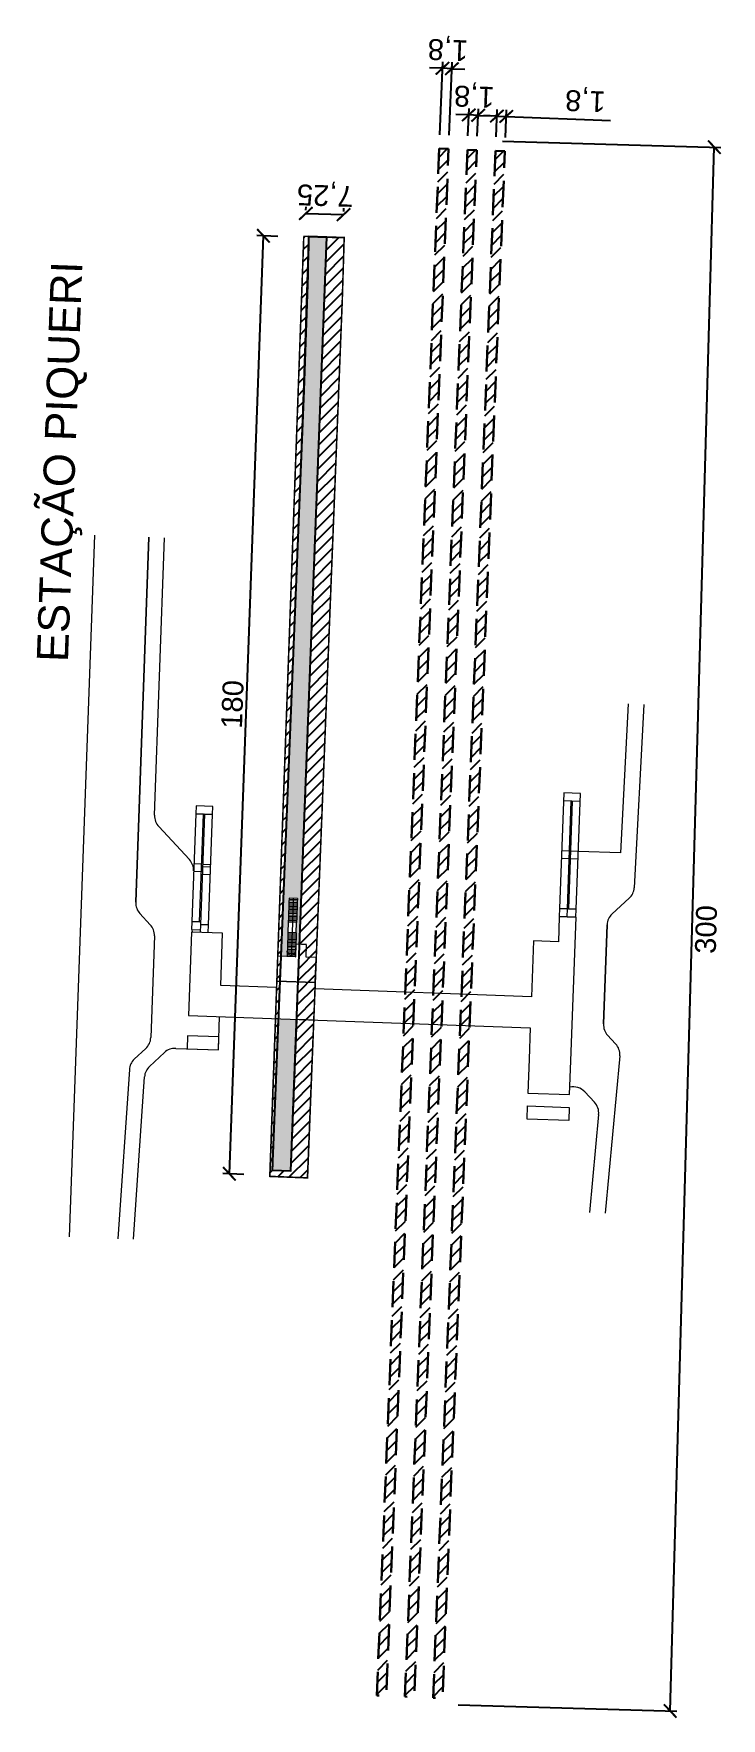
# Model space of a CAD drawing. Header units: metres. Extents: x 286532 to 329498, y 7396783 to 7466136.
# Drawn here: x 324284.6 to 324416.5, y 7399231.9 to 7399554.9 of the extents above; entities that cross this region are included whole.
import ezdxf

# ---------------------------------------------------------------- set-up
doc = ezdxf.new("R2010")
doc.units = ezdxf.units.M
doc.header["$LTSCALE"] = 10
doc.linetypes.add('DASHED', pattern=[0.75, 0.5, -0.25])
doc.linetypes.add('DASHED2', pattern=[0.375, 0.25, -0.125])
doc.layers.get('0').update_dxf_attribs({"color": 255})
for name, color, linetype, lineweight in [('_  ARQ-AUX-001', 1, 'Continuous', 5), ('_AUX-PLATAFORMA COTAS', 1, 'Continuous', 25), ('_AUX-PLATAFORMA EXISTENTE', 252, 'Continuous', 25), ('_AUX-PLATAFORMA NOVA', 3, 'DASHED', 25)]:
    doc.layers.add(name, color=color, linetype=linetype, lineweight=lineweight)
doc.layers.add('TEXTO', color=3, linetype='Continuous')
doc.styles.add('ARIAL', font='arial.ttf')
doc.styles.get("Standard").update_dxf_attribs({"font": 'arial.ttf'})
doc.dimstyles.new('ISO-25', dxfattribs={"dimtxt": 2.5, "dimasz": 2.5, "dimexe": 1.25, "dimexo": 0.625, "dimtad": 1, "dimtxsty": 'Standard', "dimcen": 2.5, "dimadec": 0, "dimazin": 0, "dimtfac": 1, "dimtmove": 0, "dimatfit": 3, "dimfxl": 1, "dimarcsym": 0})

msp = doc.modelspace()

# ---------------------------------------------------------------- texts
at = {"layer": 'TEXTO', "style": 'ARIAL'}
msp.add_text('ESTAÇÃO PIQUERI', height=6, rotation=87.92306, dxfattribs=at).set_placement((324291.179, 7399434.365))

# ---------------------------------------------------------------- blocks, each defined once
blk = doc.blocks.new('_ArchTick')
at = {"color": 0, "linetype": 'ByBlock', "const_width": 0.15}
blk.add_lwpolyline([(-0.5, -0.5), (0.5, 0.5)], dxfattribs=at)
blk = doc.blocks.new('*D109')
at = {"layer": '_AUX-PLATAFORMA COTAS', "color": 0, "lineweight": -2, "ltscale": 0.05, "transparency": 16777216}
for p, q in [((324331.44, 7399516.07), (324327.44, 7399516.21)), ((324322.16, 7399336.29), (324328.69, 7399516.17)), ((324324.92, 7399336.19), (324320.91, 7399336.33))]:
    blk.add_line(p, q, dxfattribs=at)
at = {"layer": 'Defpoints', "color": 0, "ltscale": 0.05, "transparency": 16777216}
for p in [(324328.69, 7399516.17), (324336.44, 7399515.89), (324329.92, 7399336)]:
    blk.add_point(p, dxfattribs=at)
at = {"layer": '_AUX-PLATAFORMA COTAS', "color": 0, "lineweight": -2, "ltscale": 0.05, "transparency": 16777216, "xscale": 2.5, "yscale": 2.5, "zscale": 2.5}
for p, rotation in [((324328.69, 7399516.17), 87.92311012896458), ((324322.16, 7399336.29), 267.9231101289646)]:
    blk.add_blockref('_ArchTick', p, dxfattribs=dict(at, rotation=rotation))
at = {"layer": '_AUX-PLATAFORMA COTAS', "color": 0, "ltscale": 0.05, "transparency": 16777216, "insert": (324322.76, 7399426.32), "char_height": 4, "attachment_point": 5, "rotation": 87.9231}
blk.add_mtext('180', dxfattribs=at)
blk = doc.blocks.new('*D110')
at = {"layer": '_AUX-PLATAFORMA COTAS', "color": 0, "lineweight": -2, "ltscale": 0.05, "transparency": 16777216}
for p, q in [((324336.82, 7399520.46), (324344.07, 7399520.24)), ((324336.84, 7399521.08), (324336.86, 7399521.71)), ((324344.09, 7399520.85), (324344.11, 7399521.49))]:
    blk.add_line(p, q, dxfattribs=at)
at = {"layer": 'Defpoints', "color": 0, "ltscale": 0.05, "transparency": 16777216}
for p in [(324344.07, 7399520.24), (324336.69, 7399516.08), (324343.93, 7399515.86)]:
    blk.add_point(p, dxfattribs=at)
at = {"layer": '_AUX-PLATAFORMA COTAS', "color": 0, "lineweight": -2, "ltscale": 0.05, "transparency": 16777216, "xscale": 2.5, "yscale": 2.5, "zscale": 2.5}
for p, rotation in [((324336.82, 7399520.46), 178.2374792861503), ((324344.07, 7399520.24), 358.2374792861503)]:
    blk.add_blockref('_ArchTick', p, dxfattribs=dict(at, rotation=rotation))
at = {"layer": '_AUX-PLATAFORMA COTAS', "color": 0, "ltscale": 0.05, "transparency": 16777216, "insert": (324340.56, 7399524.25), "char_height": 4, "attachment_point": 5, "rotation": 178.2375}
blk.add_mtext('7,25', dxfattribs=at)
blk = doc.blocks.new('*D117')
at = {"layer": '_AUX-PLATAFORMA COTAS', "color": 0, "lineweight": -2, "ltscale": 0.05, "transparency": 16777216}
for p, q in [((324374.55, 7399534.33), (324416.44, 7399533.14)), ((324406.72, 7399233.3), (324415.19, 7399533.18)), ((324366.08, 7399234.44), (324407.97, 7399233.26))]:
    blk.add_line(p, q, dxfattribs=at)
at = {"layer": 'Defpoints', "color": 0, "ltscale": 0.05, "transparency": 16777216}
for p in [(324369.55, 7399534.47), (324415.19, 7399533.18), (324361.08, 7399234.59, 0)]:
    blk.add_point(p, dxfattribs=at)
at = {"layer": '_AUX-PLATAFORMA COTAS', "color": 0, "lineweight": -2, "ltscale": 0.05, "transparency": 16777216, "xscale": 2.5, "yscale": 2.5, "zscale": 2.5}
for p, rotation in [((324415.19, 7399533.18), 88.38211105170865), ((324406.72, 7399233.3), 268.3821110517086)]:
    blk.add_blockref('_ArchTick', p, dxfattribs=dict(at, rotation=rotation))
at = {"layer": '_AUX-PLATAFORMA COTAS', "color": 0, "ltscale": 0.05, "transparency": 16777216, "insert": (324413.62, 7399383.16), "char_height": 4, "attachment_point": 5, "rotation": 88.3821}
blk.add_mtext('300', dxfattribs=at)
blk = doc.blocks.new('*D196')
at = {"layer": '_AUX-PLATAFORMA COTAS', "color": 0, "lineweight": -2, "ltscale": 0.05, "transparency": 16777216}
for p, q in [((324373.48, 7399539.14), (324370.98, 7399539.24)), ((324373.32, 7399535.13), (324373.53, 7399540.39)), ((324373.48, 7399539.14), (324375.28, 7399539.07)), ((324375.12, 7399535.06), (324375.33, 7399540.31)), ((324375.28, 7399539.07), (324395.25, 7399538.26))]:
    blk.add_line(p, q, dxfattribs=at)
at = {"layer": 'Defpoints', "color": 0, "ltscale": 0.05, "transparency": 16777216}
for p in [(324373.48, 7399539.14), (324373.12, 7399530.14), (324374.92, 7399530.07)]:
    blk.add_point(p, dxfattribs=at)
at = {"layer": '_AUX-PLATAFORMA COTAS', "color": 0, "lineweight": -2, "ltscale": 0.05, "transparency": 16777216, "xscale": 2.5, "yscale": 2.5, "zscale": 2.5}
for p, rotation in [((324373.48, 7399539.14), 357.6882568071685), ((324375.28, 7399539.07), 177.6882568071685)]:
    blk.add_blockref('_ArchTick', p, dxfattribs=dict(at, rotation=rotation))
at = {"layer": '_AUX-PLATAFORMA COTAS', "color": 0, "ltscale": 0.05, "transparency": 16777216, "insert": (324390.46, 7399542.36), "char_height": 4, "attachment_point": 5, "rotation": 177.6883}
blk.add_mtext('1,8', dxfattribs=at)
blk = doc.blocks.new('*D197')
at = {"layer": '_AUX-PLATAFORMA COTAS', "color": 0, "lineweight": -2, "ltscale": 0.05, "transparency": 16777216}
for p, q in [((324368.08, 7399539.36), (324365.59, 7399539.46)), ((324367.92, 7399535.36), (324368.13, 7399540.6)), ((324369.88, 7399539.28), (324368.08, 7399539.36)), ((324369.72, 7399535.29), (324369.93, 7399540.53)), ((324369.88, 7399539.28), (324372.38, 7399539.18))]:
    blk.add_line(p, q, dxfattribs=at)
at = {"layer": 'Defpoints', "color": 0, "ltscale": 0.05, "transparency": 16777216}
for p in [(324368.08, 7399539.36), (324367.72, 7399530.37), (324369.52, 7399530.29)]:
    blk.add_point(p, dxfattribs=at)
at = {"layer": '_AUX-PLATAFORMA COTAS', "color": 0, "lineweight": -2, "ltscale": 0.05, "transparency": 16777216, "xscale": 2.5, "yscale": 2.5, "zscale": 2.5}
for p, rotation in [((324368.08, 7399539.36), 357.6882568071685), ((324369.88, 7399539.28), 177.6882568071685)]:
    blk.add_blockref('_ArchTick', p, dxfattribs=dict(at, rotation=rotation))
at = {"layer": '_AUX-PLATAFORMA COTAS', "color": 0, "ltscale": 0.05, "transparency": 16777216, "insert": (324369.14, 7399543.22), "char_height": 4, "attachment_point": 5, "rotation": 177.6883}
blk.add_mtext('1,8', dxfattribs=at)
blk = doc.blocks.new('*D198')
at = {"layer": '_AUX-PLATAFORMA COTAS', "color": 0, "lineweight": -2, "ltscale": 0.05, "transparency": 16777216}
for p, q in [((324362.53, 7399535.57), (324363.09, 7399549.55)), ((324364.33, 7399535.5), (324364.89, 7399549.47)), ((324363.04, 7399548.3), (324360.54, 7399548.4)), ((324364.84, 7399548.22), (324363.04, 7399548.3)), ((324364.84, 7399548.22), (324367.34, 7399548.12))]:
    blk.add_line(p, q, dxfattribs=at)
at = {"layer": 'Defpoints', "color": 0, "ltscale": 0.05, "transparency": 16777216}
for p in [(324363.04, 7399548.3), (324362.33, 7399530.57), (324364.12, 7399530.5)]:
    blk.add_point(p, dxfattribs=at)
at = {"layer": '_AUX-PLATAFORMA COTAS', "color": 0, "lineweight": -2, "ltscale": 0.05, "transparency": 16777216, "xscale": 2.5, "yscale": 2.5, "zscale": 2.5}
for p, rotation in [((324363.04, 7399548.3), 357.6882568071685), ((324364.84, 7399548.22), 177.6882568071685)]:
    blk.add_blockref('_ArchTick', p, dxfattribs=dict(at, rotation=rotation))
at = {"layer": '_AUX-PLATAFORMA COTAS', "color": 0, "ltscale": 0.05, "transparency": 16777216, "insert": (324364.1, 7399552.16), "char_height": 4, "attachment_point": 5, "rotation": 177.6883}
blk.add_mtext('1,8', dxfattribs=at)

# ---------------------------------------------------------------- dimensions: what is measured, and where the dimension line sits
at = {"layer": '_AUX-PLATAFORMA COTAS', "ltscale": 0.05}
for base, p1, p2, angle, picture, middle in [((324363.041, 7399548.297), (324364.124, 7399530.502), (324362.326, 7399530.574), 177.68826, '*D198', (324363.94, 7399548.261)), ((324368.085, 7399539.356), (324369.52, 7399530.295), (324367.722, 7399530.367), 177.68826, '*D197', (324368.984, 7399539.32)), ((324373.48, 7399539.138), (324374.915, 7399530.066), (324373.117, 7399530.139), 177.68826, '*D196', (324390.301, 7399538.459)), ((324344.068, 7399520.238), (324336.687, 7399516.08), (324343.933, 7399515.857), 358.23748, '*D110', (324340.445, 7399520.35))]:
    dim = msp.add_linear_dim(base=base, p1=p1, p2=p2, angle=angle, dimstyle='ISO-25', override={"dimtxt": 4, "dimexo": 5, "dimgap": 1.5, "dimtad": 2, "dimblk1": 'ArchTick', "dimblk2": 'ArchTick', "dimsah": 1}, dxfattribs=at)
    dim.commit()
    dim.dimension.update_dxf_attribs({"geometry": picture, "text_midpoint": middle, "dimtype": 161})
for p1, p2, distance, picture, middle in [((324361.081, 7399234.585, 0), (324369.551, 7399534.469), -45.653, '*D117', (324413.618, 7399383.163)), ((324329.915, 7399336.005), (324336.439, 7399515.888), 7.757, '*D109', (324322.759, 7399426.324))]:
    dim = msp.add_aligned_dim(p1=p1, p2=p2, distance=distance, dimstyle='ISO-25', override={"dimtxt": 4, "dimexo": 5, "dimtad": 2, "dimblk1": 'ArchTick', "dimblk2": 'ArchTick', "dimsah": 1}, dxfattribs=at)
    dim.commit()
    dim.dimension.update_dxf_attribs({"geometry": picture, "text_midpoint": middle})

# ---------------------------------------------------------------- hatches: boundary and pattern name
at = {"layer": '_  ARQ-AUX-001'}
msp.add_hatch(color=256, dxfattribs=at).paths.add_polyline_path([(324336.962, 7399380.234), (324336.963, 7399380.255), (324334.917, 7399380.329), (324334.83, 7399377.93), (324334.877, 7399377.929), (324334.963, 7399380.307), (324336.513, 7399380.25)], flags=0)
at = {"layer": '_AUX-PLATAFORMA EXISTENTE', "lineweight": -3, "true_color": 0xa1a1a1}
h = msp.add_hatch(color=253, dxfattribs=at)
h.dxf.hatch_style = 1
h.paths.add_polyline_path([(324335.069, 7399365.894), (324331.524, 7399366.022), (324330.375, 7399336.983), (324333.949, 7399336.854), (324334.911, 7399361.792)])
h.paths.add_polyline_path([(324338.483, 7399516.016), (324338.071, 7399516.037), (324337.36, 7399516.059), (324337.1, 7399509.416), (324336.732, 7399498.934), (324336.386, 7399489.326), (324336.302, 7399487.022), (324336.297, 7399486.589), (324336.253, 7399485.671), (324335.671, 7399470.249), (324335.126, 7399456.261), (324334.952, 7399451.896), (324334.413, 7399438.698), (324334.146, 7399432.258), (324331.999, 7399378.013), (324334.876, 7399377.909), (324334.877, 7399377.929), (324333.231, 7399377.989), (324333.635, 7399389.162), (324335.234, 7399389.104), (324334.917, 7399380.33), (324335.626, 7399380.304), (324340.872, 7399515.951)])
h.paths.add_polyline_path([(324338.483, 7399516.016), (324338.629, 7399516.02), (324338.774, 7399516.016)], flags=17)
at = {"layer": '_AUX-PLATAFORMA NOVA', "true_color": 0x05ff05}
h = msp.add_hatch(dxfattribs=at)
h.set_pattern_fill('ANSI31', color=3, scale=0.5)
edge = h.paths.add_edge_path()
edge.add_line((324362.42, 7399532.901), (324364.218, 7399532.828))
edge.add_line((324364.218, 7399532.828), (324352.244, 7399236.217))
edge.add_line((324352.244, 7399236.217), (324350.444, 7399236.257))
edge.add_line((324350.444, 7399236.257), (324362.42, 7399532.912))
h = msp.add_hatch(dxfattribs=at)
h.set_pattern_fill('ANSI31', color=3, scale=0.5)
h.set_pattern_definition([(45, (5.3956, -0.2178), (-1.12253201513, 1.12253201513), [])])
edge = h.paths.add_edge_path()
edge.add_line((324367.815, 7399532.683), (324369.614, 7399532.611))
edge.add_line((324369.614, 7399532.611), (324357.64, 7399235.999))
edge.add_line((324357.64, 7399235.999), (324355.84, 7399236.039))
edge.add_line((324355.84, 7399236.039), (324367.816, 7399532.694))
h = msp.add_hatch(dxfattribs=at)
h.set_pattern_fill('ANSI31', color=3, scale=0.5)
h.set_pattern_definition([(45, (10.7912, -0.4356), (-1.12253201513, 1.12253201513), [])])
edge = h.paths.add_edge_path()
edge.add_line((324373.211, 7399532.465), (324375.009, 7399532.393))
edge.add_line((324375.009, 7399532.393), (324363.035, 7399235.781))
edge.add_line((324363.035, 7399235.781), (324361.235, 7399235.821))
edge.add_line((324361.235, 7399235.821), (324373.211, 7399532.476))
h = msp.add_hatch(dxfattribs=at)
h.set_pattern_fill('ANSI31', color=3, scale=0.5)
h.set_pattern_definition([(45, (0.6742, 0.0065), (-1.12253201513, 1.12253201513), [])])
edge = h.paths.add_edge_path()
edge.add_line((324334.281, 7399335.634), (324337.152, 7399335.518))
edge.add_line((324337.152, 7399335.518), (324339.4, 7399392.317))
edge.add_line((324339.4, 7399392.317), (324343.454, 7399494.717))
edge.add_line((324343.454, 7399494.717), (324343.813, 7399503.79))
edge.add_line((324343.813, 7399503.79), (324343.923, 7399507.378))
edge.add_line((324343.923, 7399507.378), (324343.941, 7399507.963))
edge.add_line((324343.941, 7399507.963), (324344.184, 7399515.849))
edge.add_line((324344.184, 7399515.849), (324340.861, 7399515.951))
edge.add_line((324340.861, 7399515.951), (324336.553, 7399404.186))
edge.add_line((324336.553, 7399404.186), (324333.948, 7399336.844))
edge.add_line((324333.948, 7399336.844), (324330.375, 7399336.983))
edge.add_line((324330.375, 7399336.983), (324334.218, 7399432.223))
edge.add_arc((318140.13, 7399706.333), 6200.151, 357.4661129, 358.2413998)
edge.add_arc((324336.214, 7399493.945), 22.144, 87.03408, 89.44088)
edge.add_line((324336.43, 7399516.088), (324329.905, 7399335.806))
edge.add_line((324329.905, 7399335.806), (324334.281, 7399335.634))

# ---------------------------------------------------------------- linework, layer by layer
at = {"layer": '_  ARQ-AUX-001'}
for p, q in [((324296.287, 7399458.77), (324291.423, 7399324.189)), ((324306.716, 7399458.393), (324304.185, 7399388.369)), ((324304.185, 7399388.369), (324306.716, 7399458.393)), ((324307.79, 7399405.048), (324309.714, 7399458.285)), ((324398.673, 7399426.456), (324397.176, 7399397.833)), ((324401.669, 7399426.299), (324399.83, 7399391.151)), ((324315.755, 7399406.842), (324315.701, 7399405.344)), ((324318.953, 7399406.726), (324315.755, 7399406.842)), ((324318.899, 7399405.228), (324318.953, 7399406.726)), ((324386.302, 7399409.332), (324385.5, 7399387.148)), ((324389.445, 7399407.718), (324386.247, 7399407.834)), ((324389.499, 7399409.216), (324386.302, 7399409.332)), ((324386.999, 7399387.094), (324387.746, 7399407.78)), ((324387.946, 7399407.772), (324387.199, 7399387.087)), ((324388.698, 7399387.033), (324389.499, 7399409.216)), ((324389.469, 7399408.349), (324389.467, 7399408.33)), ((324389.467, 7399408.33), (324389.469, 7399408.349)), ((324315.701, 7399405.338), (324314.953, 7399384.653)), ((324315.701, 7399405.344), (324318.899, 7399405.228)), ((324317.2, 7399405.284), (324315.701, 7399405.338)), ((324316.452, 7399384.599), (324317.2, 7399405.284)), ((324317.4, 7399405.277), (324316.634, 7399384.092)), ((324318.899, 7399405.223), (324317.4, 7399405.277)), ((324318.133, 7399384.038), (324318.899, 7399405.223)), ((324314.483, 7399396.563), (324308.591, 7399402.897)), ((324387.346, 7399396.688), (324385.846, 7399396.742)), ((324387.4, 7399398.186), (324385.901, 7399398.24)), ((324389.099, 7399398.124), (324387.6, 7399398.179)), ((324397.176, 7399397.833), (324389.099, 7399398.124)), ((324316.799, 7399394.193), (324315.3, 7399394.247)), ((324316.853, 7399395.69), (324315.354, 7399395.745)), ((324318.48, 7399393.631), (324316.981, 7399393.686)), ((324318.534, 7399395.129), (324317.035, 7399395.184)), ((324317.053, 7399395.683), (324318.552, 7399395.629)), ((324389.044, 7399396.627), (324387.545, 7399396.681)), ((324333.538, 7399386.999), (324333.528, 7399386.73)), ((324333.547, 7399387.269), (324333.538, 7399386.999)), ((324335.137, 7399386.945), (324333.538, 7399386.999)), ((324335.137, 7399386.945), (324333.538, 7399386.999)), ((324333.556, 7399387.539), (324333.547, 7399387.269)), ((324335.146, 7399387.214), (324333.547, 7399387.269)), ((324335.146, 7399387.214), (324333.547, 7399387.269)), ((324333.565, 7399387.809), (324333.556, 7399387.539)), ((324335.155, 7399387.484), (324333.556, 7399387.539)), ((324335.155, 7399387.484), (324333.556, 7399387.539)), ((324333.575, 7399388.079), (324333.565, 7399387.809)), ((324335.165, 7399387.754), (324333.565, 7399387.809)), ((324335.165, 7399387.754), (324333.565, 7399387.809)), ((324333.584, 7399388.349), (324333.575, 7399388.079)), ((324335.174, 7399388.024), (324333.575, 7399388.079)), ((324335.174, 7399388.024), (324333.575, 7399388.079)), ((324333.593, 7399388.618), (324333.584, 7399388.349)), ((324335.183, 7399388.294), (324333.584, 7399388.349)), ((324335.183, 7399388.294), (324333.584, 7399388.349)), ((324333.602, 7399388.888), (324333.593, 7399388.618)), ((324335.192, 7399388.564), (324333.593, 7399388.618)), ((324335.192, 7399388.564), (324333.593, 7399388.618)), ((324333.612, 7399389.158), (324333.602, 7399388.888)), ((324335.202, 7399388.833), (324333.602, 7399388.888)), ((324335.202, 7399388.833), (324333.602, 7399388.888)), ((324335.211, 7399389.103), (324333.612, 7399389.158)), ((324335.211, 7399389.103), (324333.612, 7399389.158)), ((324334.346, 7399387.242), (324334.337, 7399386.972)), ((324334.356, 7399387.512), (324334.346, 7399387.242)), ((324334.365, 7399387.781), (324334.356, 7399387.512)), ((324334.374, 7399388.051), (324334.365, 7399387.781)), ((324334.383, 7399388.321), (324334.374, 7399388.051)), ((324334.393, 7399388.591), (324334.383, 7399388.321)), ((324334.402, 7399388.861), (324334.393, 7399388.591)), ((324334.411, 7399389.131), (324334.402, 7399388.861)), ((324335.146, 7399387.214), (324335.137, 7399386.945)), ((324335.155, 7399387.484), (324335.146, 7399387.214)), ((324335.165, 7399387.754), (324335.155, 7399387.484)), ((324335.174, 7399388.024), (324335.165, 7399387.754)), ((324335.183, 7399388.294), (324335.174, 7399388.024)), ((324335.192, 7399388.564), (324335.183, 7399388.294)), ((324335.202, 7399388.833), (324335.192, 7399388.564)), ((324335.211, 7399389.103), (324335.202, 7399388.833)), ((324385.5, 7399387.147), (324385.446, 7399385.649)), ((324385.5, 7399387.148), (324386.999, 7399387.094)), ((324387.027, 7399387.092), (324385.5, 7399387.147)), ((324386.973, 7399385.594), (324387.027, 7399387.092)), ((324388.698, 7399387.031), (324387.027, 7399387.092)), ((324387.199, 7399387.087), (324388.698, 7399387.033)), ((324388.643, 7399385.533), (324388.698, 7399387.031)), ((324395.57, 7399386.141), (324398.862, 7399389.143)), ((324304.986, 7399386.217), (324306.977, 7399384.077)), ((324306.977, 7399384.077), (324304.986, 7399386.217)), ((324314.953, 7399384.651), (324314.899, 7399383.153)), ((324314.953, 7399384.653), (324316.452, 7399384.599)), ((324316.652, 7399384.59), (324314.953, 7399384.651)), ((324316.606, 7399384.092), (324316.552, 7399382.594)), ((324318.133, 7399384.036), (324316.606, 7399384.092)), ((324316.634, 7399384.092), (324318.133, 7399384.038)), ((324318.079, 7399382.539), (324318.133, 7399384.036)), ((324333.454, 7399384.571), (324333.386, 7399382.572)), ((324333.464, 7399384.841), (324333.454, 7399384.571)), ((324335.053, 7399384.516), (324333.454, 7399384.571)), ((324335.053, 7399384.516), (324333.454, 7399384.571)), ((324333.473, 7399385.11), (324333.464, 7399384.841)), ((324335.063, 7399384.786), (324333.464, 7399384.841)), ((324335.063, 7399384.786), (324333.464, 7399384.841)), ((324333.482, 7399385.38), (324333.473, 7399385.11)), ((324335.072, 7399385.056), (324333.473, 7399385.11)), ((324335.072, 7399385.056), (324333.473, 7399385.11)), ((324333.491, 7399385.65), (324333.482, 7399385.38)), ((324335.081, 7399385.325), (324333.482, 7399385.38)), ((324335.081, 7399385.325), (324333.482, 7399385.38)), ((324333.501, 7399385.92), (324333.491, 7399385.65)), ((324335.09, 7399385.595), (324333.491, 7399385.65)), ((324335.09, 7399385.595), (324333.491, 7399385.65)), ((324333.51, 7399386.19), (324333.501, 7399385.92)), ((324335.1, 7399385.865), (324333.501, 7399385.92)), ((324335.1, 7399385.865), (324333.501, 7399385.92)), ((324333.519, 7399386.46), (324333.51, 7399386.19)), ((324335.109, 7399386.135), (324333.51, 7399386.19)), ((324335.109, 7399386.135), (324333.51, 7399386.19)), ((324333.528, 7399386.73), (324333.519, 7399386.46)), ((324335.118, 7399386.405), (324333.519, 7399386.46)), ((324335.118, 7399386.405), (324333.519, 7399386.46)), ((324335.127, 7399386.675), (324333.528, 7399386.73)), ((324335.127, 7399386.675), (324333.528, 7399386.73)), ((324334.254, 7399384.543), (324334.185, 7399382.545)), ((324334.263, 7399384.813), (324334.254, 7399384.543)), ((324334.272, 7399385.083), (324334.263, 7399384.813)), ((324334.282, 7399385.353), (324334.272, 7399385.083)), ((324334.291, 7399385.623), (324334.282, 7399385.353)), ((324334.3, 7399385.893), (324334.291, 7399385.623)), ((324334.309, 7399386.162), (324334.3, 7399385.893)), ((324334.319, 7399386.432), (324334.309, 7399386.162)), ((324334.328, 7399386.702), (324334.319, 7399386.432)), ((324334.337, 7399386.972), (324334.328, 7399386.702)), ((324334.985, 7399382.517), (324335.053, 7399384.516)), ((324335.063, 7399384.786), (324335.053, 7399384.516)), ((324335.072, 7399385.056), (324335.063, 7399384.786)), ((324335.081, 7399385.325), (324335.072, 7399385.056)), ((324335.09, 7399385.595), (324335.081, 7399385.325)), ((324335.1, 7399385.865), (324335.09, 7399385.595)), ((324335.109, 7399386.135), (324335.1, 7399385.865)), ((324335.118, 7399386.405), (324335.109, 7399386.135)), ((324335.127, 7399386.675), (324335.118, 7399386.405)), ((324335.137, 7399386.945), (324335.127, 7399386.675)), ((324385.446, 7399385.649), (324388.643, 7399385.533)), ((324385.446, 7399385.649), (324386.973, 7399385.594)), ((324388.663, 7399385.491), (324385.446, 7399385.649)), ((324385.842, 7399385.614), (324388.57, 7399385.515)), ((324387.669, 7399357.988), (324388.663, 7399385.491)), ((324388.57, 7399385.536), (324388.57, 7399385.515)), ((324388.57, 7399385.515), (324388.57, 7399385.536)), ((324388.664, 7399385.512), (324388.57, 7399385.515)), ((324388.664, 7399385.512), (324388.663, 7399385.491)), ((324393.927, 7399365.03), (324394.615, 7399384.053)), ((324394.615, 7399384.053), (324393.927, 7399365.03)), ((324314.86, 7399382.655), (324314.281, 7399366.645)), ((324320.856, 7399382.438), (324314.86, 7399382.655)), ((324314.899, 7399383.153), (324316.57, 7399383.093)), ((324315.051, 7399382.648), (324315.022, 7399383.149)), ((324320.494, 7399372.424), (324320.856, 7399382.438)), ((324333.321, 7399380.683), (324333.312, 7399380.413)), ((324333.33, 7399380.953), (324333.321, 7399380.683)), ((324334.92, 7399380.628), (324333.321, 7399380.683)), ((324334.92, 7399380.628), (324333.321, 7399380.683)), ((324333.34, 7399381.223), (324333.33, 7399380.953)), ((324334.929, 7399380.898), (324333.33, 7399380.953)), ((324334.929, 7399380.898), (324333.33, 7399380.953)), ((324333.349, 7399381.493), (324333.34, 7399381.223)), ((324334.939, 7399381.168), (324333.34, 7399381.223)), ((324334.939, 7399381.168), (324333.34, 7399381.223)), ((324333.358, 7399381.762), (324333.349, 7399381.493)), ((324334.948, 7399381.438), (324333.349, 7399381.493)), ((324334.948, 7399381.438), (324333.349, 7399381.493)), ((324333.37, 7399382.538), (324333.35, 7399382.54)), ((324333.367, 7399382.032), (324333.358, 7399381.762)), ((324334.957, 7399381.708), (324333.358, 7399381.762)), ((324334.957, 7399381.708), (324333.358, 7399381.762)), ((324333.377, 7399382.302), (324333.367, 7399382.032)), ((324334.966, 7399381.977), (324333.367, 7399382.032)), ((324334.966, 7399381.977), (324333.367, 7399382.032)), ((324333.386, 7399382.572), (324333.377, 7399382.302)), ((324334.976, 7399382.247), (324333.377, 7399382.302)), ((324334.976, 7399382.247), (324333.377, 7399382.302)), ((324334.985, 7399382.517), (324333.386, 7399382.572)), ((324334.985, 7399382.517), (324333.386, 7399382.572)), ((324334.121, 7399380.656), (324334.111, 7399380.386)), ((324334.13, 7399380.925), (324334.121, 7399380.656)), ((324334.139, 7399381.195), (324334.13, 7399380.925)), ((324334.148, 7399381.465), (324334.139, 7399381.195)), ((324334.158, 7399381.735), (324334.148, 7399381.465)), ((324334.167, 7399382.005), (324334.158, 7399381.735)), ((324334.176, 7399382.275), (324334.167, 7399382.005)), ((324334.185, 7399382.545), (324334.176, 7399382.275)), ((324334.92, 7399380.628), (324334.911, 7399380.358)), ((324334.929, 7399380.898), (324334.92, 7399380.628)), ((324334.939, 7399381.168), (324334.929, 7399380.898)), ((324334.948, 7399381.438), (324334.939, 7399381.168)), ((324334.957, 7399381.708), (324334.948, 7399381.438)), ((324334.966, 7399381.977), (324334.957, 7399381.708)), ((324334.976, 7399382.247), (324334.966, 7399381.977)), ((324334.985, 7399382.517), (324334.976, 7399382.247)), ((324380.495, 7399380.982), (324380.108, 7399370.269)), ((324331.406, 7399378.034), (324331.233, 7399373.237)), ((324334.876, 7399377.908), (324331.406, 7399378.034)), ((324334.028, 7399377.957), (324333.123, 7399378.926)), ((324333.238, 7399378.254), (324333.229, 7399377.985)), ((324334.828, 7399377.93), (324333.229, 7399377.985)), ((324333.247, 7399378.524), (324333.238, 7399378.254)), ((324334.837, 7399378.2), (324333.238, 7399378.254)), ((324334.837, 7399378.2), (324333.238, 7399378.254)), ((324333.256, 7399378.794), (324333.247, 7399378.524)), ((324334.846, 7399378.469), (324333.247, 7399378.524)), ((324334.846, 7399378.469), (324333.247, 7399378.524)), ((324333.266, 7399379.064), (324333.256, 7399378.794)), ((324334.855, 7399378.739), (324333.256, 7399378.794)), ((324334.855, 7399378.739), (324333.256, 7399378.794)), ((324333.275, 7399379.334), (324333.266, 7399379.064)), ((324334.865, 7399379.009), (324333.266, 7399379.064)), ((324334.865, 7399379.009), (324333.266, 7399379.064)), ((324333.284, 7399379.604), (324333.275, 7399379.334)), ((324334.874, 7399379.279), (324333.275, 7399379.334)), ((324334.874, 7399379.279), (324333.275, 7399379.334)), ((324333.293, 7399379.874), (324333.284, 7399379.604)), ((324334.883, 7399379.549), (324333.284, 7399379.604)), ((324334.883, 7399379.549), (324333.284, 7399379.604)), ((324333.303, 7399380.143), (324333.293, 7399379.874)), ((324334.892, 7399379.819), (324333.293, 7399379.874)), ((324334.892, 7399379.819), (324333.293, 7399379.874)), ((324333.312, 7399380.413), (324333.303, 7399380.143)), ((324334.902, 7399380.089), (324333.303, 7399380.143)), ((324334.902, 7399380.089), (324333.303, 7399380.143)), ((324334.911, 7399380.358), (324333.312, 7399380.413)), ((324334.911, 7399380.358), (324333.312, 7399380.413)), ((324334.028, 7399377.957), (324334.904, 7399378.775)), ((324334.037, 7399378.227), (324334.028, 7399377.957)), ((324334.047, 7399378.497), (324334.037, 7399378.227)), ((324334.056, 7399378.767), (324334.047, 7399378.497)), ((324334.065, 7399379.037), (324334.056, 7399378.767)), ((324334.074, 7399379.306), (324334.065, 7399379.037)), ((324334.084, 7399379.576), (324334.074, 7399379.306)), ((324334.093, 7399379.846), (324334.084, 7399379.576)), ((324334.102, 7399380.116), (324334.093, 7399379.846)), ((324334.111, 7399380.386), (324334.102, 7399380.116)), ((324334.899, 7399380.33), (324334.806, 7399377.911)), ((324334.837, 7399378.2), (324334.828, 7399377.93)), ((324334.83, 7399377.93), (324334.877, 7399377.929)), ((324334.846, 7399378.469), (324334.837, 7399378.2)), ((324334.855, 7399378.739), (324334.846, 7399378.469)), ((324334.865, 7399379.009), (324334.855, 7399378.739)), ((324334.874, 7399379.279), (324334.865, 7399379.009)), ((324334.883, 7399379.549), (324334.874, 7399379.279)), ((324334.892, 7399379.819), (324334.883, 7399379.549)), ((324334.902, 7399380.089), (324334.892, 7399379.819)), ((324334.911, 7399380.358), (324334.902, 7399380.089)), ((324336.963, 7399380.255), (324334.917, 7399380.329)), ((324336.962, 7399380.234), (324334.963, 7399380.307)), ((324336.875, 7399377.836), (324336.962, 7399380.234)), ((324338.801, 7399377.766), (324336.875, 7399377.836)), ((324338.628, 7399372.97), (324338.801, 7399377.766)), ((324331.189, 7399372.037), (324320.494, 7399372.424)), ((324331.233, 7399373.234), (324331.189, 7399372.037)), ((324331.233, 7399373.237), (324338.628, 7399372.97)), ((324338.628, 7399372.969), (324331.233, 7399373.234)), ((324338.585, 7399371.77), (324338.628, 7399372.969)), ((324380.108, 7399370.269), (324338.585, 7399371.77)), ((324314.281, 7399366.645), (324379.891, 7399364.273)), ((324320.047, 7399360.063), (324320.278, 7399366.449)), ((324330.998, 7399366.04), (324329.905, 7399335.806)), ((324331.524, 7399366.021), (324330.375, 7399336.983)), ((324335.069, 7399365.893), (324333.948, 7399336.844)), ((324333.948, 7399336.848), (324335.069, 7399365.893)), ((324337.153, 7399335.544), (324338.349, 7399365.775)), ((324314.142, 7399362.778), (324314.051, 7399360.28)), ((324320.138, 7399362.562), (324314.142, 7399362.778)), ((324320.047, 7399360.063), (324320.138, 7399362.562)), ((324379.891, 7399364.273), (324379.674, 7399358.277)), ((324396.259, 7399361.233), (324394.729, 7399362.878)), ((324394.729, 7399362.878), (324396.259, 7399361.233)), ((324306.119, 7399360.32), (324303.912, 7399358.267)), ((324306.824, 7399356.879), (324309.704, 7399359.558)), ((324311.856, 7399360.359), (324320.047, 7399360.063)), ((324314.051, 7399360.28), (324320.047, 7399360.063)), ((324397.05, 7399358.915), (324394.272, 7399328.764)), ((324302.963, 7399356.276), (324300.737, 7399323.853)), ((324303.737, 7399323.744), (324305.874, 7399354.888)), ((324390.334, 7399352.03), (324392.212, 7399350.011)), ((324393.003, 7399347.692), (324391.269, 7399328.872)), ((324330.375, 7399336.982), (324330.441, 7399338.689)), ((324329.905, 7399335.806), (324337.153, 7399335.544)), ((324330.375, 7399336.983), (324333.948, 7399336.848)), ((324333.948, 7399336.844), (324330.375, 7399336.982))]:
    msp.add_line(p, q, dxfattribs=at)
at = {"layer": '_  ARQ-AUX-001', "flags": 128}
msp.add_lwpolyline([(324316.888, 7399396.643), (324317.024, 7399397.222), (324317.024, 7399397.222), (324317.024, 7399397.222), (324317.139, 7399398.071)], dxfattribs=at)
at = {"layer": '_  ARQ-AUX-001'}
for points in [[(324385.444, 7399385.607), (324385.271, 7399380.81), (324380.495, 7399380.982)], [(324307.779, 7399381.925), (324307.074, 7399362.408)], [(324379.674, 7399358.277), (324379.439, 7399351.781), (324387.434, 7399351.492), (324387.669, 7399357.988)], [(324379.259, 7399346.805), (324379.35, 7399349.304), (324387.345, 7399349.015), (324387.254, 7399346.516), (324379.259, 7399346.805)]]:
    msp.add_lwpolyline(points, dxfattribs=at)
msp.add_lwpolyline([(324338.349, 7399365.775), (324335.069, 7399365.893), (324333.948, 7399336.844), (324330.375, 7399336.983), (324330.725, 7399345.877), (324331.523, 7399366.021), (324330.998, 7399366.04), (324329.905, 7399335.806), (324337.153, 7399335.544), (324338.104, 7399359.573)], close=True, dxfattribs=at)
for centre, radius, start, end in [((324310.788, 7399404.94), 3, 177.92998, 222.92998), ((324312.287, 7399394.519), 3, 357.92998, 42.92998), ((324396.809, 7399391.37), 3.029, 312.65635, 355.84489), ((324307.183, 7399388.26), 3, 177.92998, 222.92998), ((324307.183, 7399388.26), 3, 177.92998, 222.92998), ((324304.781, 7399382.033), 3, 357.92998, 42.92998), ((324304.781, 7399382.033), 3, 357.92998, 42.92998), ((324397.613, 7399383.945), 3, 132.92998, 177.92998), ((324396.925, 7399364.922), 3, 177.92998, 222.92998), ((324396.925, 7399364.922), 3, 177.92998, 222.92998), ((324304.076, 7399362.517), 3, 312.92998, 357.92998), ((324394.063, 7399359.19), 3, 354.73519, 42.92998), ((324394.063, 7399359.19), 3, 354.73519, 42.92998), ((324305.956, 7399356.071), 3, 132.92998, 176.07382), ((324311.748, 7399357.361), 3, 87.92998, 132.92998), ((324308.867, 7399354.682), 3, 132.92998, 176.07382), ((324388.138, 7399349.987), 3, 42.92998, 102.5527), ((324390.016, 7399347.967), 3, 354.73519, 42.92998)]:
    msp.add_arc(centre, radius, start, end, dxfattribs=at)
at = {"layer": '_AUX-PLATAFORMA EXISTENTE', "ltscale": 0.05}
msp.add_line((324337.36, 7399516.059), (324340.86, 7399515.924), dxfattribs=at)
at = {"layer": '_AUX-PLATAFORMA EXISTENTE', "color": 1}
msp.add_lwpolyline([(324337.36, 7399516.059, -0.005756), (324336.411, 7399486.541), (324330.441, 7399338.669, 0.0005333), (324330.375, 7399336.983), (324333.948, 7399336.844), (324340.874, 7399515.924), (324337.36, 7399516.059, -0.0003032)], format="xyb", close=True, dxfattribs=at)
at = {"layer": '_AUX-PLATAFORMA EXISTENTE', "ltscale": 0.05}
msp.add_lwpolyline([(324337.36, 7399516.059), (324344.184, 7399515.849)], dxfattribs=at)
at = {"layer": '_AUX-PLATAFORMA NOVA', "color": 3, "lineweight": 30, "true_color": 0x05ff05, "flags": 128}
for points in [[(324362.42, 7399532.901), (324364.218, 7399532.828), (324352.244, 7399236.217), (324350.444, 7399236.257), (324362.42, 7399532.912)], [(324367.815, 7399532.683), (324369.614, 7399532.611), (324357.64, 7399235.999), (324355.84, 7399236.039), (324367.816, 7399532.694)], [(324373.211, 7399532.465), (324375.009, 7399532.393), (324363.035, 7399235.781), (324361.235, 7399235.821), (324373.211, 7399532.476)]]:
    msp.add_lwpolyline(points, dxfattribs=at)
at = {"layer": '_AUX-PLATAFORMA NOVA', "color": 3, "linetype": 'DASHED2', "ltscale": 2, "true_color": 0x05ff05, "const_width": 0.3, "flags": 128}
msp.add_lwpolyline([(324334.281, 7399335.634), (324334.281, 7399335.634), (324337.152, 7399335.518), (324339.4, 7399392.317), (324343.454, 7399494.717), (324343.813, 7399503.79), (324343.923, 7399507.378), (324343.941, 7399507.963), (324344.184, 7399515.849), (324344.184, 7399515.849), (324344.184, 7399515.849), (324344.184, 7399515.849), (324344.184, 7399515.849), (324344.184, 7399515.849), (324344.184, 7399515.849), (324344.184, 7399515.849), (324344.184, 7399515.849), (324344.184, 7399515.849), (324344.184, 7399515.849), (324344.184, 7399515.849), (324344.184, 7399515.849), (324344.184, 7399515.849), (324344.184, 7399515.849), (324344.184, 7399515.849), (324344.184, 7399515.849), (324344.184, 7399515.849), (324340.861, 7399515.951), (324340.861, 7399515.951), (324340.861, 7399515.951), (324336.553, 7399404.186), (324336.553, 7399404.186), (324336.553, 7399404.186), (324336.553, 7399404.186), (324336.553, 7399404.186), (324336.553, 7399404.186), (324336.553, 7399404.186), (324333.948, 7399336.844), (324330.375, 7399336.983), (324334.218, 7399432.223, 0.0033828), (324337.36, 7399516.059), (324337.36, 7399516.059), (324337.36, 7399516.059, 0.010502), (324336.43, 7399516.088), (324336.43, 7399516.088), (324336.43, 7399516.088), (324336.43, 7399516.088), (324336.43, 7399516.088), (324336.43, 7399516.088), (324329.905, 7399335.806), (324329.905, 7399335.806)], format="xyb", close=True, dxfattribs=at)

msp.set_redraw_order([(e.dxf.handle, doc.entitydb.next_handle()) for e in msp.query("TEXT MTEXT ATTDEF DIMENSION ARC_DIMENSION")])  # texts and dimensions are drawn at this point

doc.saveas('drawing.dxf')
